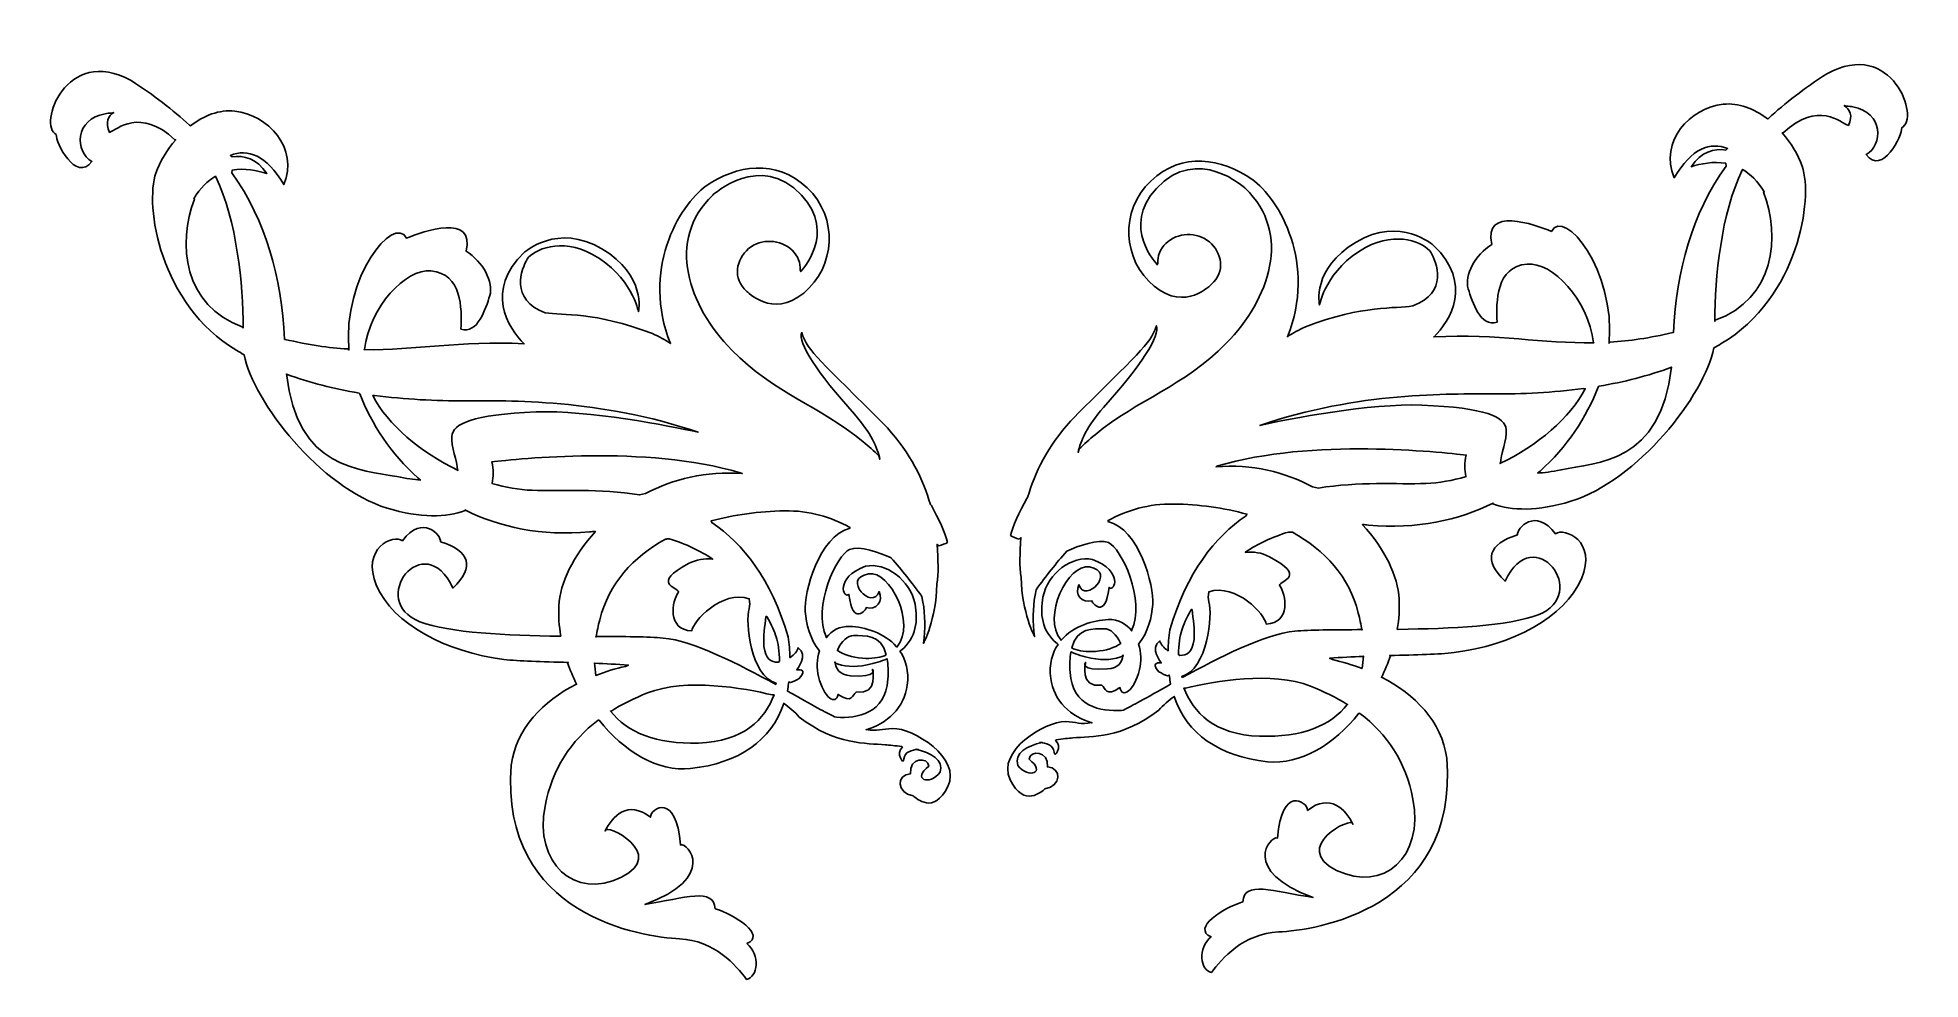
# Model space of a CAD drawing. Header units: centimetres. Extents: x -10.9 to 10.9, y -5.3 to 5.6.
import ezdxf

# ---------------------------------------------------------------- set-up
doc = ezdxf.new("R2010")
doc.units = ezdxf.units.CM
doc.header["$MEASUREMENT"] = 0
doc.layers.add('Camada 1', color=7, linetype='Continuous')

msp = doc.modelspace()

# ---------------------------------------------------------------- linework, layer by layer
at = {"layer": 'Camada 1'}
for points, knots in [([(-1.01796, -0.41757), (-1.15655, -0.35664), (-1.38528, -0.27226), (-1.50257, -0.31867), (-1.50257, -0.31867), (-1.64545, -0.37511), (-1.94069, -0.99037), (-1.76964, -1.34155), (-1.76964, -1.34155), (-1.76964, -1.34155), (-1.77348, -1.34356), (-1.77348, -1.34356), (-1.77348, -1.34356), (-1.7095, -1.26143), (-1.61743, -1.2078), (-1.50017, -1.21256), (-1.50017, -1.21256), (-1.32581, -1.2197), (-1.09745, -1.28831), (-0.95653, -1.44934), (-0.95653, -1.44934), (-0.95653, -1.44934), (-0.95208, -1.45302), (-0.95208, -1.45302), (-0.95208, -1.45302), (-0.72599, -1.17661), (-1.03564, -0.56103), (-1.28172, -0.60212), (-1.28172, -0.60212), (-1.60644, -0.65644), (-1.22952, -1.03387), (-1.16043, -0.80879), (-1.16043, -0.80879), (-1.10198, -0.91923), (-1.19723, -1.02858), (-1.30979, -0.99389), (-1.30979, -0.99389), (-1.29997, -1.01233), (-1.47211, -1.22133), (-1.50905, -0.8403), (-1.50905, -0.8403), (-1.57287, -0.89766), (-1.68114, -0.64885), (-1.31641, -0.51449), (-1.31641, -0.51449), (-1.08485, -0.46234), (-0.79576, -0.67459), (-0.74269, -0.95261), (-0.74269, -0.95261), (-0.70697, -1.13938), (-0.72544, -1.34411), (-0.90541, -1.49207), (-0.90541, -1.49207), (-0.90541, -1.49207), (-0.91713, -1.5003), (-0.91713, -1.5003), (-0.91713, -1.5003), (-0.84908, -1.6005), (-0.81259, -1.73041), (-0.83217, -1.89538), (-0.83217, -1.89538), (-0.86281, -2.15274), (-1.07313, -2.34626), (-1.30993, -2.41193), (-1.30993, -2.41193), (-1.30993, -2.41193), (-1.30945, -2.40905), (-1.30945, -2.40905), (-1.30945, -2.40905), (-1.18269, -2.43495), (-1.12847, -2.40069), (-1.00203, -2.39773), (-1.00203, -2.39773), (-0.76922, -2.39215), (-0.1977, -2.7373), (-0.36221, -3.07176), (-0.36221, -3.07176), (-0.5266, -3.40633), (-0.72689, -3.20612), (-0.76472, -3.179), (-0.76472, -3.179), (-0.95628, -3.15093), (-0.96609, -2.93241), (-0.79406, -2.92368), (-0.79406, -2.92368), (-0.8125, -2.73326), (-0.59388, -2.72339), (-0.58186, -2.83491), (-0.58186, -2.83491), (-0.78323, -2.98871), (-0.57638, -3.06766), (-0.44989, -2.90637), (-0.44989, -2.90637), (-0.40473, -2.7595), (-0.55676, -2.68142), (-0.73344, -2.63816), (-0.73344, -2.63816), (-0.73344, -2.63816), (-0.70243, -2.64081), (-0.70243, -2.64081), (-0.70243, -2.64081), (-0.77974, -2.64563), (-0.86817, -2.66912), (-0.87142, -2.75141), (-0.87142, -2.75141), (-0.87504, -2.8393), (-0.97244, -2.67669), (-0.88894, -2.61515), (-0.88894, -2.61515), (-0.88894, -2.61515), (-0.89431, -2.60782), (-0.89431, -2.60782), (-0.89431, -2.60782), (-0.96903, -2.59702), (-1.0389, -2.59073), (-1.09068, -2.58623), (-1.09068, -2.58623), (-1.30071, -2.56774), (-1.66321, -2.59501), (-2.08546, -2.26489), (-2.08546, -2.26489), (-2.13801, -2.20613), (-2.19952, -2.153), (-2.2685, -2.1049), (-2.2685, -2.1049), (-2.2685, -2.1049), (-2.26482, -2.1062), (-2.26482, -2.1062), (-2.26482, -2.1062), (-2.41219, -2.53993), (-2.78306, -2.7997), (-3.34731, -2.8627), (-3.34731, -2.8627), (-3.73212, -2.90395), (-4.12018, -2.66323), (-4.40937, -2.30123), (-4.40937, -2.30123), (-4.40937, -2.30123), (-4.42223, -2.30155), (-4.42223, -2.30155), (-4.42223, -2.30155), (-4.73412, -2.54034), (-4.9529, -2.8626), (-5.03678, -3.29818), (-5.03678, -3.29818), (-5.16542, -3.96718), (-4.69438, -4.38911), (-4.15125, -4.1249), (-4.15125, -4.1249), (-3.60782, -3.86063), (-4.33858, -3.48199), (-4.34061, -3.58917), (-4.34061, -3.58917), (-4.25637, -3.41486), (-4.07447, -3.22434), (-3.81359, -3.42783), (-3.81359, -3.42783), (-3.81139, -3.32075), (-3.50837, -3.13663), (-3.46619, -3.7502), (-3.46619, -3.7502), (-3.3784, -3.71562), (-3.02873, -4.1312), (-3.87831, -4.43986), (-3.87831, -4.43986), (-3.40971, -4.36824), (-3.07742, -4.23936), (-3.06212, -4.49045), (-3.06212, -4.49045), (-2.83709, -4.55959), (-2.46363, -4.79766), (-2.69424, -4.89616), (-2.69424, -4.89616), (-2.53287, -5.02282), (-2.56848, -5.28912), (-2.69847, -5.31076), (-2.69847, -5.31076), (-2.81864, -5.15061), (-3.06746, -4.85848), (-3.47769, -4.84015), (-3.47769, -4.84015), (-3.88801, -4.82187), (-5.57002, -4.58192), (-5.42968, -2.82313), (-5.42968, -2.82313), (-5.37102, -2.39302), (-5.05839, -2.08169), (-4.67273, -1.88262), (-4.67273, -1.88262), (-4.67273, -1.88262), (-4.67194, -1.88431), (-4.67194, -1.88431), (-4.67194, -1.88431), (-4.71152, -1.80292), (-4.74624, -1.71916), (-4.77531, -1.63409), (-4.77531, -1.63409), (-4.77531, -1.63409), (-4.76663, -1.6311), (-4.76663, -1.6311), (-4.76663, -1.6311), (-5.07767, -1.62221), (-5.343, -1.61684), (-5.51429, -1.59575), (-5.51429, -1.59575), (-6.18215, -1.51378), (-6.80464, -1.18374), (-6.99196, -0.74112), (-6.99196, -0.74112), (-7.17934, -0.2985), (-6.79193, -0.14033), (-6.69232, -0.21722), (-6.69232, -0.21722), (-6.45748, 0.09568), (-6.24205, -0.15536), (-6.24951, -0.23003), (-6.24951, -0.23003), (-5.9119, -0.33385), (-5.84695, -0.52324), (-6.10666, -0.76684), (-6.10666, -0.76684), (-6.44011, -0.04834), (-7.1089, -0.92072), (-6.48867, -1.15763), (-6.48867, -1.15763), (-6.14691, -1.28818), (-5.47947, -1.31773), (-4.86394, -1.32609), (-4.86394, -1.32609), (-4.86394, -1.32609), (-4.85465, -1.32458), (-4.85465, -1.32458), (-4.85465, -1.32458), (-4.87457, -1.20713), (-4.88259, -1.08982), (-4.87693, -0.97541), (-4.87693, -0.97541), (-4.86383, -0.70763), (-4.70945, -0.38965), (-4.45156, -0.11189), (-4.45156, -0.11189), (-4.45172, -0.11107), (-4.45204, -0.11028), (-4.45235, -0.10951), (-4.45235, -0.10951), (-4.47479, -0.11107), (-4.49722, -0.11282), (-4.52011, -0.11488), (-4.52011, -0.11488), (-5.08063, -0.16618), (-5.56543, -0.06149), (-5.96733, 0.13989), (-5.96733, 0.13989), (-5.96733, 0.13989), (-5.96439, 0.13224), (-5.96439, 0.13224), (-5.96439, 0.13224), (-6.17746, 0.04884), (-6.48686, 0.0431), (-6.86871, 0.1605), (-6.86871, 0.1605), (-7.64415, 0.39878), (-8.4215, 1.39134), (-8.5308, 1.94157), (-8.5308, 1.94157), (-8.5308, 1.94157), (-8.53011, 1.9417), (-8.53011, 1.9417), (-8.53011, 1.9417), (-8.55903, 1.95781), (-8.58771, 1.9744), (-8.61615, 1.99144), (-8.61615, 1.99144), (-9.51359, 2.52905), (-9.68475, 3.67525), (-9.55381, 4.05085), (-9.55381, 4.05085), (-9.50693, 4.18558), (-9.42591, 4.32168), (-9.32338, 4.43891), (-9.32338, 4.43891), (-9.32338, 4.43891), (-9.33309, 4.43775), (-9.33309, 4.43775), (-9.33309, 4.43775), (-9.74079, 4.817), (-10.00518, 4.55509), (-10.09123, 4.52403), (-10.09123, 4.52403), (-10.14708, 4.64151), (-10.10822, 4.71286), (-10.04247, 4.75615), (-10.04247, 4.75615), (-10.04247, 4.75615), (-10.07173, 4.74797), (-10.07173, 4.74797), (-10.07173, 4.74797), (-10.09647, 4.74654), (-10.1202, 4.74392), (-10.14277, 4.74016), (-10.14277, 4.74016), (-10.50014, 4.68047), (-10.49575, 4.2941), (-10.29752, 4.18702), (-10.29752, 4.18702), (-10.48274, 3.93605), (-10.7219, 4.40997), (-10.71004, 4.49882), (-10.71004, 4.49882), (-10.92655, 4.59621), (-10.60429, 5.54434), (-9.83999, 5.12458), (-9.83999, 5.12458), (-9.57998, 4.95644), (-9.35551, 4.78403), (-9.16223, 4.60594), (-9.16223, 4.60594), (-9.16223, 4.60594), (-9.15099, 4.60144), (-9.15099, 4.60144), (-9.15099, 4.60144), (-8.99626, 4.71971), (-8.81701, 4.7903), (-8.63955, 4.77101), (-8.63955, 4.77101), (-8.25204, 4.72884), (-7.89382, 4.34146), (-8.06998, 3.91823), (-8.06998, 3.91823), (-8.26728, 4.26108), (-8.49212, 4.33762), (-8.68926, 4.25629), (-8.68926, 4.25629), (-8.68926, 4.25629), (-8.66764, 4.23944), (-8.66764, 4.23944), (-8.66764, 4.23944), (-8.53326, 4.25775), (-8.38197, 4.22359), (-8.26711, 4.04553), (-8.26711, 4.04553), (-8.37924, 4.08001), (-8.52185, 4.1108), (-8.66817, 4.08551), (-8.66817, 4.08551), (-8.66817, 4.08551), (-8.6715, 4.05318), (-8.6715, 4.05318), (-8.6715, 4.05318), (-8.26862, 3.48485), (-8.10323, 2.85327), (-8.05989, 2.12011), (-8.05989, 2.12011), (-8.05989, 2.12011), (-8.05341, 2.12035), (-8.05341, 2.12035), (-8.05341, 2.12035), (-7.7838, 2.05558), (-7.54671, 2.02243), (-7.3266, 2.00864), (-7.3266, 2.00864), (-7.3266, 2.00864), (-7.31379, 1.99544), (-7.31379, 1.99544), (-7.31379, 1.99544), (-7.38883, 2.84301), (-6.79293, 3.57537), (-6.64455, 3.2951), (-6.64455, 3.2951), (-6.45087, 3.37421), (-5.84593, 3.58863), (-5.95176, 3.14378), (-5.95176, 3.14378), (-5.75801, 3.0226), (-5.6314, 2.78339), (-5.679, 2.62866), (-5.679, 2.62866), (-5.72647, 2.47383), (-5.81738, 2.17829), (-6.01436, 2.23885), (-6.01436, 2.23885), (-6.0014, 2.48139), (-6.00155, 2.88181), (-6.36091, 2.9152), (-6.36091, 2.9152), (-6.65539, 2.94269), (-7.07341, 2.50126), (-7.13228, 2.00204), (-7.13228, 2.00204), (-7.13228, 2.00204), (-7.13662, 2.00114), (-7.13662, 2.00114), (-7.13662, 2.00114), (-6.53546, 1.99119), (-6.03503, 2.1083), (-5.27932, 2.06964), (-5.27932, 2.06964), (-5.27932, 2.06964), (-5.27948, 2.06678), (-5.27948, 2.06678), (-5.27948, 2.06678), (-5.46755, 2.25466), (-5.7407, 2.68916), (-5.2767, 3.13091), (-5.2767, 3.13091), (-5.2767, 3.13091), (-4.89337, 3.47754), (-4.37706, 3.17049), (-4.37706, 3.17049), (-3.85895, 2.86344), (-3.95201, 2.44021), (-3.95201, 2.44021), (-3.95201, 2.44021), (-3.95201, 2.44021), (-4.02787, 2.85521), (-4.4879, 3.10746), (-4.4879, 3.10746), (-4.84943, 3.30577), (-5.17505, 3.16099), (-5.24289, 3.05221), (-5.24289, 3.05221), (-5.31081, 2.94497), (-5.45083, 2.57858), (-5.03559, 2.43028), (-5.03559, 2.43028), (-4.82355, 2.39091), (-4.472, 2.44848), (-3.79041, 2.18663), (-3.79041, 2.18663), (-3.71178, 2.15136), (-3.64214, 2.11308), (-3.58044, 2.07291), (-3.58044, 2.07291), (-3.58044, 2.07291), (-3.58224, 2.07222), (-3.58224, 2.07222), (-3.58224, 2.07222), (-3.91845, 2.90947), (-3.49151, 3.67406), (-3.16608, 3.90113), (-3.16608, 3.90113), (-2.81969, 4.14275), (-2.3568, 4.22302), (-1.99316, 3.87949), (-1.99316, 3.87949), (-1.62904, 3.53471), (-1.66823, 2.95945), (-2.0342, 2.65809), (-2.0342, 2.65809), (-2.39856, 2.35633), (-2.69685, 2.68016), (-2.69685, 2.68016), (-2.69685, 2.68016), (-2.86597, 2.82221), (-2.81774, 3.05383), (-2.67362, 3.17356), (-2.67362, 3.17356), (-2.52836, 3.29387), (-2.30265, 3.28503), (-2.16824, 3.15475), (-2.16824, 3.15475), (-2.10231, 3.08897), (-2.07021, 3.00587), (-2.07389, 2.92422), (-2.07389, 2.92422), (-2.07389, 2.92422), (-2.07389, 2.92422), (-2.07389, 2.92422), (-2.07389, 2.92422), (-2.07389, 2.92422), (-2.06913, 2.90819), (-2.06913, 2.90819), (-2.06913, 2.90819), (-2.06913, 2.90819), (-1.64315, 3.34428), (-2.06111, 3.79425), (-2.06111, 3.79425), (-2.5371, 4.30799), (-3.09087, 3.79494), (-3.09087, 3.79494), (-3.09087, 3.79494), (-3.63641, 3.27032), (-3.37255, 2.5066), (-2.86981, 1.99577), (-2.86981, 1.99577), (-2.36705, 1.48478), (-1.85693, 1.3545), (-1.34745, 0.93352), (-1.34745, 0.93352), (-1.28115, 0.87875), (-1.21971, 0.82374), (-1.16272, 0.76861), (-1.16272, 0.76861), (-1.16272, 0.76861), (-1.15113, 0.72741), (-1.15113, 0.72741), (-1.15113, 0.72741), (-1.17629, 0.86068), (-1.25609, 1.0366), (-1.44635, 1.25049), (-1.44635, 1.25049), (-1.8736, 1.73092), (-2.11183, 2.09157), (-2.05836, 2.19844), (-2.05836, 2.19844), (-1.98483, 1.97053), (-1.84616, 1.88679), (-1.06395, 1.09187), (-1.06395, 1.09187), (-0.79786, 0.79882), (-0.64625, 0.49127), (-0.56481, 0.20308), (-0.56481, 0.20308), (-0.56481, 0.20308), (-0.55327, 0.19228), (-0.55327, 0.19228), (-0.55327, 0.19228), (-0.47363, 0.04398), (-0.38275, -0.14041), (-0.36661, -0.23711), (-0.36661, -0.23711), (-0.38997, -0.25246), (-0.42918, -0.26719), (-0.46562, -0.27886), (-0.46562, -0.27886), (-0.46562, -0.27886), (-0.48599, -0.2601), (-0.48599, -0.2601), (-0.48599, -0.2601), (-0.47379, -0.45052), (-0.4689, -0.58855), (-0.48848, -0.72235), (-0.48848, -0.72235), (-0.49732, -1.13322), (-0.64453, -1.41021), (-0.64453, -1.41021), (-0.64453, -1.41021), (-0.62056, -1.24029), (-0.62421, -1.08057), (-0.65022, -0.93039), (-0.65022, -0.93039), (-0.65022, -0.93039), (-0.6635, -0.86588), (-0.6635, -0.86588), (-0.6635, -0.86588), (-0.77677, -0.70594), (-0.89578, -0.55727), (-1.01955, -0.41903), (-1.01955, -0.41903), (-1.01955, -0.41903), (-1.01796, -0.41757), (-1.01796, -0.41757)], [0, 0, 0, 0, 0.00719424, 0.00719424, 0.00719424, 0.00719424, 0.01438849, 0.01438849, 0.01438849, 0.01438849, 0.02158273, 0.02158273, 0.02158273, 0.02158273, 0.02877698, 0.02877698, 0.02877698, 0.02877698, 0.03597122, 0.03597122, 0.03597122, 0.03597122, 0.04316547, 0.04316547, 0.04316547, 0.04316547, 0.05035971, 0.05035971, 0.05035971, 0.05035971, 0.05755396, 0.05755396, 0.05755396, 0.05755396, 0.0647482, 0.0647482, 0.0647482, 0.0647482, 0.07194245, 0.07194245, 0.07194245, 0.07194245, 0.07913669, 0.07913669, 0.07913669, 0.07913669, 0.08633094, 0.08633094, 0.08633094, 0.08633094, 0.09352518, 0.09352518, 0.09352518, 0.09352518, 0.10071942, 0.10071942, 0.10071942, 0.10071942, 0.10791367, 0.10791367, 0.10791367, 0.10791367, 0.11510791, 0.11510791, 0.11510791, 0.11510791, 0.12230216, 0.12230216, 0.12230216, 0.12230216, 0.1294964, 0.1294964, 0.1294964, 0.1294964, 0.13669065, 0.13669065, 0.13669065, 0.13669065, 0.14388489, 0.14388489, 0.14388489, 0.14388489, 0.15107914, 0.15107914, 0.15107914, 0.15107914, 0.15827338, 0.15827338, 0.15827338, 0.15827338, 0.16546763, 0.16546763, 0.16546763, 0.16546763, 0.17266187, 0.17266187, 0.17266187, 0.17266187, 0.17985612, 0.17985612, 0.17985612, 0.17985612, 0.18705036, 0.18705036, 0.18705036, 0.18705036, 0.1942446, 0.1942446, 0.1942446, 0.1942446, 0.20143885, 0.20143885, 0.20143885, 0.20143885, 0.20863309, 0.20863309, 0.20863309, 0.20863309, 0.21582734, 0.21582734, 0.21582734, 0.21582734, 0.22302158, 0.22302158, 0.22302158, 0.22302158, 0.23021583, 0.23021583, 0.23021583, 0.23021583, 0.23741007, 0.23741007, 0.23741007, 0.23741007, 0.24460432, 0.24460432, 0.24460432, 0.24460432, 0.25179856, 0.25179856, 0.25179856, 0.25179856, 0.25899281, 0.25899281, 0.25899281, 0.25899281, 0.26618705, 0.26618705, 0.26618705, 0.26618705, 0.27338129, 0.27338129, 0.27338129, 0.27338129, 0.28057554, 0.28057554, 0.28057554, 0.28057554, 0.28776978, 0.28776978, 0.28776978, 0.28776978, 0.29496403, 0.29496403, 0.29496403, 0.29496403, 0.30215827, 0.30215827, 0.30215827, 0.30215827, 0.30935252, 0.30935252, 0.30935252, 0.30935252, 0.31654676, 0.31654676, 0.31654676, 0.31654676, 0.32374101, 0.32374101, 0.32374101, 0.32374101, 0.33093525, 0.33093525, 0.33093525, 0.33093525, 0.3381295, 0.3381295, 0.3381295, 0.3381295, 0.34532374, 0.34532374, 0.34532374, 0.34532374, 0.35251799, 0.35251799, 0.35251799, 0.35251799, 0.35971223, 0.35971223, 0.35971223, 0.35971223, 0.36690647, 0.36690647, 0.36690647, 0.36690647, 0.37410072, 0.37410072, 0.37410072, 0.37410072, 0.38129496, 0.38129496, 0.38129496, 0.38129496, 0.38848921, 0.38848921, 0.38848921, 0.38848921, 0.39568345, 0.39568345, 0.39568345, 0.39568345, 0.4028777, 0.4028777, 0.4028777, 0.4028777, 0.41007194, 0.41007194, 0.41007194, 0.41007194, 0.41726619, 0.41726619, 0.41726619, 0.41726619, 0.42446043, 0.42446043, 0.42446043, 0.42446043, 0.43165468, 0.43165468, 0.43165468, 0.43165468, 0.43884892, 0.43884892, 0.43884892, 0.43884892, 0.44604317, 0.44604317, 0.44604317, 0.44604317, 0.45323741, 0.45323741, 0.45323741, 0.45323741, 0.46043165, 0.46043165, 0.46043165, 0.46043165, 0.4676259, 0.4676259, 0.4676259, 0.4676259, 0.47482014, 0.47482014, 0.47482014, 0.47482014, 0.48201439, 0.48201439, 0.48201439, 0.48201439, 0.48920863, 0.48920863, 0.48920863, 0.48920863, 0.49640288, 0.49640288, 0.49640288, 0.49640288, 0.50359712, 0.50359712, 0.50359712, 0.50359712, 0.51079137, 0.51079137, 0.51079137, 0.51079137, 0.51798561, 0.51798561, 0.51798561, 0.51798561, 0.52517986, 0.52517986, 0.52517986, 0.52517986, 0.5323741, 0.5323741, 0.5323741, 0.5323741, 0.53956835, 0.53956835, 0.53956835, 0.53956835, 0.54676259, 0.54676259, 0.54676259, 0.54676259, 0.55395683, 0.55395683, 0.55395683, 0.55395683, 0.56115108, 0.56115108, 0.56115108, 0.56115108, 0.56834532, 0.56834532, 0.56834532, 0.56834532, 0.57553957, 0.57553957, 0.57553957, 0.57553957, 0.58273381, 0.58273381, 0.58273381, 0.58273381, 0.58992806, 0.58992806, 0.58992806, 0.58992806, 0.5971223, 0.5971223, 0.5971223, 0.5971223, 0.60431655, 0.60431655, 0.60431655, 0.60431655, 0.61151079, 0.61151079, 0.61151079, 0.61151079, 0.61870504, 0.61870504, 0.61870504, 0.61870504, 0.62589928, 0.62589928, 0.62589928, 0.62589928, 0.63309353, 0.63309353, 0.63309353, 0.63309353, 0.64028777, 0.64028777, 0.64028777, 0.64028777, 0.64748201, 0.64748201, 0.64748201, 0.64748201, 0.65467626, 0.65467626, 0.65467626, 0.65467626, 0.6618705, 0.6618705, 0.6618705, 0.6618705, 0.66906475, 0.66906475, 0.66906475, 0.66906475, 0.67625899, 0.67625899, 0.67625899, 0.67625899, 0.68345324, 0.68345324, 0.68345324, 0.68345324, 0.69064748, 0.69064748, 0.69064748, 0.69064748, 0.69784173, 0.69784173, 0.69784173, 0.69784173, 0.70503597, 0.70503597, 0.70503597, 0.70503597, 0.71223022, 0.71223022, 0.71223022, 0.71223022, 0.71942446, 0.71942446, 0.71942446, 0.71942446, 0.72661871, 0.72661871, 0.72661871, 0.72661871, 0.73381295, 0.73381295, 0.73381295, 0.73381295, 0.74100719, 0.74100719, 0.74100719, 0.74100719, 0.74820144, 0.74820144, 0.74820144, 0.74820144, 0.75539568, 0.75539568, 0.75539568, 0.75539568, 0.76258993, 0.76258993, 0.76258993, 0.76258993, 0.76978417, 0.76978417, 0.76978417, 0.76978417, 0.77697842, 0.77697842, 0.77697842, 0.77697842, 0.78417266, 0.78417266, 0.78417266, 0.78417266, 0.79136691, 0.79136691, 0.79136691, 0.79136691, 0.79856115, 0.79856115, 0.79856115, 0.79856115, 0.8057554, 0.8057554, 0.8057554, 0.8057554, 0.81294964, 0.81294964, 0.81294964, 0.81294964, 0.82014388, 0.82014388, 0.82014388, 0.82014388, 0.82733813, 0.82733813, 0.82733813, 0.82733813, 0.83453237, 0.83453237, 0.83453237, 0.83453237, 0.84172662, 0.84172662, 0.84172662, 0.84172662, 0.84892086, 0.84892086, 0.84892086, 0.84892086, 0.85611511, 0.85611511, 0.85611511, 0.85611511, 0.86330935, 0.86330935, 0.86330935, 0.86330935, 0.8705036, 0.8705036, 0.8705036, 0.8705036, 0.87769784, 0.87769784, 0.87769784, 0.87769784, 0.88489209, 0.88489209, 0.88489209, 0.88489209, 0.89208633, 0.89208633, 0.89208633, 0.89208633, 0.89928058, 0.89928058, 0.89928058, 0.89928058, 0.90647482, 0.90647482, 0.90647482, 0.90647482, 0.91366906, 0.91366906, 0.91366906, 0.91366906, 0.92086331, 0.92086331, 0.92086331, 0.92086331, 0.92805755, 0.92805755, 0.92805755, 0.92805755, 0.9352518, 0.9352518, 0.9352518, 0.9352518, 0.94244604, 0.94244604, 0.94244604, 0.94244604, 0.94964029, 0.94964029, 0.94964029, 0.94964029, 0.95683453, 0.95683453, 0.95683453, 0.95683453, 0.96402878, 0.96402878, 0.96402878, 0.96402878, 0.97122302, 0.97122302, 0.97122302, 0.97122302, 0.97841727, 0.97841727, 0.97841727, 0.97841727, 0.98561151, 0.98561151, 0.98561151, 0.98561151, 1, 1, 1, 1]), ([(1.01957, -0.3397), (0.8958, -0.47794), (0.77679, -0.62661), (0.66352, -0.78655), (0.66352, -0.78655), (0.66352, -0.78655), (0.65024, -0.85106), (0.65024, -0.85106), (0.65024, -0.85106), (0.62426, -1.00124), (0.62058, -1.16097), (0.64455, -1.33088), (0.64455, -1.33088), (0.64455, -1.33088), (0.49734, -1.05389), (0.4885, -0.64302), (0.4885, -0.64302), (0.46892, -0.50922), (0.47382, -0.37121), (0.48601, -0.18077), (0.48601, -0.18077), (0.48601, -0.18077), (0.46564, -0.19953), (0.46564, -0.19953), (0.46564, -0.19953), (0.42921, -0.18786), (0.39, -0.17312), (0.36663, -0.15778), (0.36663, -0.15778), (0.38274, -0.0611), (0.47365, 0.12329), (0.55329, 0.27161), (0.55329, 0.27161), (0.55329, 0.27161), (0.56483, 0.28241), (0.56483, 0.28241), (0.56483, 0.28241), (0.64627, 0.57062), (0.7979, 0.87817), (1.06397, 1.1712), (1.06397, 1.1712), (1.84618, 1.96611), (1.98485, 2.04985), (2.05838, 2.27777), (2.05838, 2.27777), (2.11185, 2.17088), (1.87365, 1.81025), (1.44637, 1.32982), (1.44637, 1.32982), (1.25611, 1.11593), (1.17631, 0.94004), (1.15115, 0.80674), (1.15115, 0.80674), (1.15115, 0.80674), (1.16274, 0.84794), (1.16274, 0.84794), (1.16274, 0.84794), (1.21973, 0.90308), (1.28119, 0.95809), (1.34747, 1.01285), (1.34747, 1.01285), (1.85695, 1.43383), (2.36704, 1.56411), (2.8698, 2.0751), (2.8698, 2.0751), (3.37253, 2.58593), (3.63643, 3.34968), (3.09086, 3.87427), (3.09086, 3.87427), (3.09086, 3.87427), (2.53706, 4.38732), (2.0611, 3.87358), (2.0611, 3.87358), (1.64314, 3.4236), (2.06912, 2.98752), (2.06912, 2.98752), (2.06912, 2.98752), (2.06912, 2.98752), (2.07388, 3.00355), (2.07388, 3.00355), (2.07388, 3.00355), (2.07388, 3.00355), (2.07388, 3.00355), (2.07388, 3.00355), (2.07388, 3.00355), (2.0702, 3.0852), (2.1023, 3.16833), (2.16823, 3.23408), (2.16823, 3.23408), (2.30264, 3.36436), (2.52833, 3.37322), (2.67361, 3.25289), (2.67361, 3.25289), (2.81773, 3.13317), (2.86599, 2.90155), (2.69684, 2.75949), (2.69684, 2.75949), (2.69684, 2.75949), (2.39858, 2.43564), (2.03419, 2.73742), (2.03419, 2.73742), (1.66822, 3.03878), (1.62903, 3.61404), (1.99315, 3.95882), (1.99315, 3.95882), (2.35679, 4.30233), (2.81966, 4.22208), (3.16607, 3.98046), (3.16607, 3.98046), (3.49151, 3.75339), (3.91844, 2.98883), (3.58223, 2.15155), (3.58223, 2.15155), (3.58223, 2.15155), (3.58043, 2.15224), (3.58043, 2.15224), (3.58043, 2.15224), (3.6421, 2.19243), (3.71177, 2.23072), (3.7904, 2.26596), (3.7904, 2.26596), (4.47199, 2.52784), (4.82355, 2.47024), (5.03558, 2.50961), (5.03558, 2.50961), (5.45084, 2.65791), (5.31083, 3.0243), (5.24291, 3.13154), (5.24291, 3.13154), (5.17507, 3.24034), (4.84945, 3.38509), (4.48792, 3.18679), (4.48792, 3.18679), (4.02786, 2.93454), (3.95201, 2.51954), (3.95201, 2.51954), (3.95201, 2.51954), (3.95201, 2.51954), (3.85898, 2.94277), (4.37706, 3.24982), (4.37706, 3.24982), (4.89337, 3.55687), (5.2767, 3.21024), (5.2767, 3.21024), (5.2767, 3.21024), (5.74073, 2.76849), (5.46757, 2.33397), (5.27948, 2.14611), (5.27948, 2.14611), (5.27948, 2.14611), (5.27932, 2.14897), (5.27932, 2.14897), (5.27932, 2.14897), (6.03505, 2.18763), (6.53548, 2.07052), (7.13662, 2.08047), (7.13662, 2.08047), (7.13662, 2.08047), (7.13228, 2.08137), (7.13228, 2.08137), (7.13228, 2.08137), (7.07338, 2.58061), (6.65539, 3.02202), (6.36091, 2.99453), (6.36091, 2.99453), (6.00155, 2.96117), (6.00139, 2.56072), (6.01436, 2.31818), (6.01436, 2.31818), (5.81738, 2.25762), (5.72647, 2.55316), (5.679, 2.70799), (5.679, 2.70799), (5.63137, 2.86272), (5.75798, 3.10193), (5.95176, 3.22311), (5.95176, 3.22311), (5.84593, 3.66795), (6.45087, 3.45354), (6.64455, 3.37443), (6.64455, 3.37443), (6.79293, 3.6547), (7.38882, 2.92234), (7.31379, 2.07477), (7.31379, 2.07477), (7.31379, 2.07477), (7.3266, 2.08797), (7.3266, 2.08797), (7.3266, 2.08797), (7.54668, 2.10175), (7.7838, 2.13491), (8.05341, 2.19968), (8.05341, 2.19968), (8.05341, 2.19968), (8.05989, 2.19944), (8.05989, 2.19944), (8.05989, 2.19944), (8.10326, 2.9326), (8.26865, 3.56419), (8.6715, 4.13251), (8.6715, 4.13251), (8.6715, 4.13251), (8.66817, 4.16484), (8.66817, 4.16484), (8.66817, 4.16484), (8.52186, 4.19013), (8.37922, 4.15934), (8.26711, 4.12486), (8.26711, 4.12486), (8.38197, 4.3029), (8.53325, 4.33708), (8.66764, 4.31877), (8.66764, 4.31877), (8.66764, 4.31877), (8.68926, 4.33562), (8.68926, 4.33562), (8.68926, 4.33562), (8.49212, 4.41693), (8.26728, 4.34041), (8.06998, 3.99756), (8.06998, 3.99756), (7.89382, 4.42079), (8.25207, 4.80816), (8.63955, 4.85034), (8.63955, 4.85034), (8.81701, 4.86963), (8.99623, 4.79904), (9.15099, 4.68077), (9.15099, 4.68077), (9.15099, 4.68077), (9.16223, 4.68527), (9.16223, 4.68527), (9.16223, 4.68527), (9.35553, 4.86333), (9.57998, 5.03574), (9.83999, 5.20391), (9.83999, 5.20391), (10.60432, 5.62367), (10.92655, 4.67554), (10.71007, 4.57814), (10.71007, 4.57814), (10.7219, 4.48929), (10.48274, 4.01534), (10.29761, 4.26654), (10.29761, 4.26654), (10.49584, 4.37359), (10.50023, 4.75996), (10.14286, 4.81968), (10.14286, 4.81968), (10.12029, 4.82346), (10.09656, 4.82606), (10.07182, 4.82749), (10.07182, 4.82749), (10.07182, 4.82749), (10.04256, 4.83567), (10.04256, 4.83567), (10.04256, 4.83567), (10.10828, 4.79236), (10.14718, 4.72103), (10.09132, 4.60355), (10.09132, 4.60355), (10.00528, 4.63461), (9.74088, 4.89652), (9.33318, 4.51727), (9.33318, 4.51727), (9.33318, 4.51727), (9.3235, 4.51843), (9.3235, 4.51843), (9.3235, 4.51843), (9.42603, 4.40119), (9.50704, 4.26506), (9.55393, 4.13037), (9.55393, 4.13037), (9.68485, 3.75474), (9.51369, 2.60857), (8.61627, 2.07096), (8.61627, 2.07096), (8.58783, 2.05392), (8.55915, 2.03733), (8.53023, 2.02122), (8.53023, 2.02122), (8.53023, 2.02122), (8.53092, 2.02109), (8.53092, 2.02109), (8.53092, 2.02109), (8.42162, 1.47084), (7.64427, 0.47828), (6.86883, 0.24002), (6.86883, 0.24002), (6.48698, 0.1226), (6.17761, 0.12834), (5.96451, 0.21176), (5.96451, 0.21176), (5.96451, 0.21176), (5.96745, 0.21941), (5.96745, 0.21941), (5.96745, 0.21941), (5.56555, 0.01804), (5.08073, -0.08666), (4.52023, -0.03536), (4.52023, -0.03536), (4.49734, -0.0333), (4.47491, -0.03152), (4.45247, -0.02999), (4.45247, -0.02999), (4.45215, -0.03076), (4.45183, -0.03155), (4.45168, -0.03237), (4.45168, -0.03237), (4.7096, -0.31013), (4.86395, -0.62811), (4.87705, -0.89589), (4.87705, -0.89589), (4.88271, -1.0103), (4.8747, -1.12761), (4.85477, -1.24506), (4.85477, -1.24506), (4.85477, -1.24506), (4.86406, -1.24657), (4.86406, -1.24657), (4.86406, -1.24657), (5.47961, -1.23821), (6.14702, -1.20863), (6.48879, -1.07811), (6.48879, -1.07811), (7.10903, -0.84123), (6.44024, 0.03118), (6.10678, -0.68732), (6.10678, -0.68732), (5.84709, -0.44372), (5.91202, -0.25433), (6.24963, -0.15051), (6.24963, -0.15051), (6.24217, -0.07584), (6.45757, 0.17522), (6.69241, -0.1377), (6.69241, -0.1377), (6.79205, -0.06081), (7.17943, -0.21898), (6.99205, -0.6616), (6.99205, -0.6616), (6.80472, -1.10422), (6.18224, -1.43426), (5.51438, -1.51623), (5.51438, -1.51623), (5.34306, -1.53732), (5.07774, -1.54269), (4.76669, -1.55158), (4.76669, -1.55158), (4.76669, -1.55158), (4.77537, -1.55457), (4.77537, -1.55457), (4.77537, -1.55457), (4.74627, -1.63963), (4.71158, -1.7234), (4.672, -1.80479), (4.672, -1.80479), (4.672, -1.80479), (4.67279, -1.8031), (4.67279, -1.8031), (4.67279, -1.8031), (5.05842, -2.00215), (5.37108, -2.31351), (5.42971, -2.74361), (5.42971, -2.74361), (5.57005, -4.50243), (3.88804, -4.74235), (3.47772, -4.76063), (3.47772, -4.76063), (3.06748, -4.77897), (2.81867, -5.07109), (2.6985, -5.23124), (2.6985, -5.23124), (2.56851, -5.2096), (2.5329, -4.94329), (2.69427, -4.81664), (2.69427, -4.81664), (2.46366, -4.71814), (2.83712, -4.48006), (3.06215, -4.41093), (3.06215, -4.41093), (3.07744, -4.15984), (3.40973, -4.28872), (3.87834, -4.36034), (3.87834, -4.36034), (3.02876, -4.05168), (3.37844, -3.6361), (3.46622, -3.67068), (3.46622, -3.67068), (3.50842, -3.05714), (3.81142, -3.24126), (3.81364, -3.34831), (3.81364, -3.34831), (4.07452, -3.14482), (4.25642, -3.33535), (4.34066, -3.50965), (4.34066, -3.50965), (4.33862, -3.40247), (3.6079, -3.78111), (4.15132, -4.04538), (4.15132, -4.04538), (4.69443, -4.30959), (5.16547, -3.88766), (5.03685, -3.21866), (5.03685, -3.21866), (4.95298, -2.78308), (4.73419, -2.46081), (4.42228, -2.22203), (4.42228, -2.22203), (4.42228, -2.22203), (4.40945, -2.22171), (4.40945, -2.22171), (4.40945, -2.22171), (4.12023, -2.58371), (3.73217, -2.8244), (3.34736, -2.78318), (3.34736, -2.78318), (2.78314, -2.72018), (2.41227, -2.46041), (2.2649, -2.02668), (2.2649, -2.02668), (2.2649, -2.02668), (2.26858, -2.02538), (2.26858, -2.02538), (2.26858, -2.02538), (2.1996, -2.07348), (2.13809, -2.12661), (2.08554, -2.18537), (2.08554, -2.18537), (1.66329, -2.51549), (1.30079, -2.48819), (1.09076, -2.50671), (1.09076, -2.50671), (1.03898, -2.51121), (0.9691, -2.51751), (0.89439, -2.5283), (0.89439, -2.5283), (0.89439, -2.5283), (0.88902, -2.53563), (0.88902, -2.53563), (0.88902, -2.53563), (0.97252, -2.59717), (0.87513, -2.75981), (0.8715, -2.67189), (0.8715, -2.67189), (0.86825, -2.58963), (0.77982, -2.56611), (0.70251, -2.56129), (0.70251, -2.56129), (0.70251, -2.56129), (0.73352, -2.55864), (0.73352, -2.55864), (0.73352, -2.55864), (0.55683, -2.6019), (0.4048, -2.67998), (0.44997, -2.82685), (0.44997, -2.82685), (0.57647, -2.98814), (0.78335, -2.90916), (0.58194, -2.75539), (0.58194, -2.75539), (0.59393, -2.64387), (0.81258, -2.65374), (0.79414, -2.84416), (0.79414, -2.84416), (0.96617, -2.85289), (0.95636, -3.07144), (0.7648, -3.09948), (0.7648, -3.09948), (0.72696, -3.1266), (0.52667, -3.32681), (0.36229, -2.99224), (0.36229, -2.99224), (0.19775, -2.65778), (0.7693, -2.31263), (1.00211, -2.31821), (1.00211, -2.31821), (1.12855, -2.32115), (1.18277, -2.35541), (1.30953, -2.32953), (1.30953, -2.32953), (1.30953, -2.32953), (1.31001, -2.33241), (1.31001, -2.33241), (1.31001, -2.33241), (1.07323, -2.26674), (0.86292, -2.0732), (0.83225, -1.81586), (0.83225, -1.81586), (0.81267, -1.65092), (0.84916, -1.52098), (0.91721, -1.42078), (0.91721, -1.42078), (0.91721, -1.42078), (0.90549, -1.41255), (0.90549, -1.41255), (0.90549, -1.41255), (0.72549, -1.26459), (0.70705, -1.05986), (0.74277, -0.87309), (0.74277, -0.87309), (0.79585, -0.59507), (1.08493, -0.38284), (1.31649, -0.43497), (1.31649, -0.43497), (1.68122, -0.56933), (1.57295, -0.81814), (1.50913, -0.76078), (1.50913, -0.76078), (1.47219, -1.14178), (1.30006, -0.93281), (1.30987, -0.91437), (1.30987, -0.91437), (1.19732, -0.94906), (1.10207, -0.8397), (1.16051, -0.72927), (1.16051, -0.72927), (1.22959, -0.95438), (1.60652, -0.57692), (1.2818, -0.5226), (1.2818, -0.5226), (1.03571, -0.48151), (0.72607, -1.09709), (0.95216, -1.3735), (0.95216, -1.3735), (0.95216, -1.3735), (0.95661, -1.36982), (0.95661, -1.36982), (0.95661, -1.36982), (1.09753, -1.20879), (1.32589, -1.14016), (1.50025, -1.13304), (1.50025, -1.13304), (1.61751, -1.12828), (1.70959, -1.18194), (1.77356, -1.26404), (1.77356, -1.26404), (1.77356, -1.26404), (1.76972, -1.26203), (1.76972, -1.26203), (1.76972, -1.26203), (1.94077, -0.91085), (1.64555, -0.29559), (1.50265, -0.23915), (1.50265, -0.23915), (1.38533, -0.19274), (1.15663, -0.27714), (1.01804, -0.33805), (1.01804, -0.33805), (1.01804, -0.33805), (1.01957, -0.3397), (1.01957, -0.3397)], [0, 0, 0, 0, 0.00719424, 0.00719424, 0.00719424, 0.00719424, 0.01438849, 0.01438849, 0.01438849, 0.01438849, 0.02158273, 0.02158273, 0.02158273, 0.02158273, 0.02877698, 0.02877698, 0.02877698, 0.02877698, 0.03597122, 0.03597122, 0.03597122, 0.03597122, 0.04316547, 0.04316547, 0.04316547, 0.04316547, 0.05035971, 0.05035971, 0.05035971, 0.05035971, 0.05755396, 0.05755396, 0.05755396, 0.05755396, 0.0647482, 0.0647482, 0.0647482, 0.0647482, 0.07194245, 0.07194245, 0.07194245, 0.07194245, 0.07913669, 0.07913669, 0.07913669, 0.07913669, 0.08633094, 0.08633094, 0.08633094, 0.08633094, 0.09352518, 0.09352518, 0.09352518, 0.09352518, 0.10071942, 0.10071942, 0.10071942, 0.10071942, 0.10791367, 0.10791367, 0.10791367, 0.10791367, 0.11510791, 0.11510791, 0.11510791, 0.11510791, 0.12230216, 0.12230216, 0.12230216, 0.12230216, 0.1294964, 0.1294964, 0.1294964, 0.1294964, 0.13669065, 0.13669065, 0.13669065, 0.13669065, 0.14388489, 0.14388489, 0.14388489, 0.14388489, 0.15107914, 0.15107914, 0.15107914, 0.15107914, 0.15827338, 0.15827338, 0.15827338, 0.15827338, 0.16546763, 0.16546763, 0.16546763, 0.16546763, 0.17266187, 0.17266187, 0.17266187, 0.17266187, 0.17985612, 0.17985612, 0.17985612, 0.17985612, 0.18705036, 0.18705036, 0.18705036, 0.18705036, 0.1942446, 0.1942446, 0.1942446, 0.1942446, 0.20143885, 0.20143885, 0.20143885, 0.20143885, 0.20863309, 0.20863309, 0.20863309, 0.20863309, 0.21582734, 0.21582734, 0.21582734, 0.21582734, 0.22302158, 0.22302158, 0.22302158, 0.22302158, 0.23021583, 0.23021583, 0.23021583, 0.23021583, 0.23741007, 0.23741007, 0.23741007, 0.23741007, 0.24460432, 0.24460432, 0.24460432, 0.24460432, 0.25179856, 0.25179856, 0.25179856, 0.25179856, 0.25899281, 0.25899281, 0.25899281, 0.25899281, 0.26618705, 0.26618705, 0.26618705, 0.26618705, 0.27338129, 0.27338129, 0.27338129, 0.27338129, 0.28057554, 0.28057554, 0.28057554, 0.28057554, 0.28776978, 0.28776978, 0.28776978, 0.28776978, 0.29496403, 0.29496403, 0.29496403, 0.29496403, 0.30215827, 0.30215827, 0.30215827, 0.30215827, 0.30935252, 0.30935252, 0.30935252, 0.30935252, 0.31654676, 0.31654676, 0.31654676, 0.31654676, 0.32374101, 0.32374101, 0.32374101, 0.32374101, 0.33093525, 0.33093525, 0.33093525, 0.33093525, 0.3381295, 0.3381295, 0.3381295, 0.3381295, 0.34532374, 0.34532374, 0.34532374, 0.34532374, 0.35251799, 0.35251799, 0.35251799, 0.35251799, 0.35971223, 0.35971223, 0.35971223, 0.35971223, 0.36690647, 0.36690647, 0.36690647, 0.36690647, 0.37410072, 0.37410072, 0.37410072, 0.37410072, 0.38129496, 0.38129496, 0.38129496, 0.38129496, 0.38848921, 0.38848921, 0.38848921, 0.38848921, 0.39568345, 0.39568345, 0.39568345, 0.39568345, 0.4028777, 0.4028777, 0.4028777, 0.4028777, 0.41007194, 0.41007194, 0.41007194, 0.41007194, 0.41726619, 0.41726619, 0.41726619, 0.41726619, 0.42446043, 0.42446043, 0.42446043, 0.42446043, 0.43165468, 0.43165468, 0.43165468, 0.43165468, 0.43884892, 0.43884892, 0.43884892, 0.43884892, 0.44604317, 0.44604317, 0.44604317, 0.44604317, 0.45323741, 0.45323741, 0.45323741, 0.45323741, 0.46043165, 0.46043165, 0.46043165, 0.46043165, 0.4676259, 0.4676259, 0.4676259, 0.4676259, 0.47482014, 0.47482014, 0.47482014, 0.47482014, 0.48201439, 0.48201439, 0.48201439, 0.48201439, 0.48920863, 0.48920863, 0.48920863, 0.48920863, 0.49640288, 0.49640288, 0.49640288, 0.49640288, 0.50359712, 0.50359712, 0.50359712, 0.50359712, 0.51079137, 0.51079137, 0.51079137, 0.51079137, 0.51798561, 0.51798561, 0.51798561, 0.51798561, 0.52517986, 0.52517986, 0.52517986, 0.52517986, 0.5323741, 0.5323741, 0.5323741, 0.5323741, 0.53956835, 0.53956835, 0.53956835, 0.53956835, 0.54676259, 0.54676259, 0.54676259, 0.54676259, 0.55395683, 0.55395683, 0.55395683, 0.55395683, 0.56115108, 0.56115108, 0.56115108, 0.56115108, 0.56834532, 0.56834532, 0.56834532, 0.56834532, 0.57553957, 0.57553957, 0.57553957, 0.57553957, 0.58273381, 0.58273381, 0.58273381, 0.58273381, 0.58992806, 0.58992806, 0.58992806, 0.58992806, 0.5971223, 0.5971223, 0.5971223, 0.5971223, 0.60431655, 0.60431655, 0.60431655, 0.60431655, 0.61151079, 0.61151079, 0.61151079, 0.61151079, 0.61870504, 0.61870504, 0.61870504, 0.61870504, 0.62589928, 0.62589928, 0.62589928, 0.62589928, 0.63309353, 0.63309353, 0.63309353, 0.63309353, 0.64028777, 0.64028777, 0.64028777, 0.64028777, 0.64748201, 0.64748201, 0.64748201, 0.64748201, 0.65467626, 0.65467626, 0.65467626, 0.65467626, 0.6618705, 0.6618705, 0.6618705, 0.6618705, 0.66906475, 0.66906475, 0.66906475, 0.66906475, 0.67625899, 0.67625899, 0.67625899, 0.67625899, 0.68345324, 0.68345324, 0.68345324, 0.68345324, 0.69064748, 0.69064748, 0.69064748, 0.69064748, 0.69784173, 0.69784173, 0.69784173, 0.69784173, 0.70503597, 0.70503597, 0.70503597, 0.70503597, 0.71223022, 0.71223022, 0.71223022, 0.71223022, 0.71942446, 0.71942446, 0.71942446, 0.71942446, 0.72661871, 0.72661871, 0.72661871, 0.72661871, 0.73381295, 0.73381295, 0.73381295, 0.73381295, 0.74100719, 0.74100719, 0.74100719, 0.74100719, 0.74820144, 0.74820144, 0.74820144, 0.74820144, 0.75539568, 0.75539568, 0.75539568, 0.75539568, 0.76258993, 0.76258993, 0.76258993, 0.76258993, 0.76978417, 0.76978417, 0.76978417, 0.76978417, 0.77697842, 0.77697842, 0.77697842, 0.77697842, 0.78417266, 0.78417266, 0.78417266, 0.78417266, 0.79136691, 0.79136691, 0.79136691, 0.79136691, 0.79856115, 0.79856115, 0.79856115, 0.79856115, 0.8057554, 0.8057554, 0.8057554, 0.8057554, 0.81294964, 0.81294964, 0.81294964, 0.81294964, 0.82014388, 0.82014388, 0.82014388, 0.82014388, 0.82733813, 0.82733813, 0.82733813, 0.82733813, 0.83453237, 0.83453237, 0.83453237, 0.83453237, 0.84172662, 0.84172662, 0.84172662, 0.84172662, 0.84892086, 0.84892086, 0.84892086, 0.84892086, 0.85611511, 0.85611511, 0.85611511, 0.85611511, 0.86330935, 0.86330935, 0.86330935, 0.86330935, 0.8705036, 0.8705036, 0.8705036, 0.8705036, 0.87769784, 0.87769784, 0.87769784, 0.87769784, 0.88489209, 0.88489209, 0.88489209, 0.88489209, 0.89208633, 0.89208633, 0.89208633, 0.89208633, 0.89928058, 0.89928058, 0.89928058, 0.89928058, 0.90647482, 0.90647482, 0.90647482, 0.90647482, 0.91366906, 0.91366906, 0.91366906, 0.91366906, 0.92086331, 0.92086331, 0.92086331, 0.92086331, 0.92805755, 0.92805755, 0.92805755, 0.92805755, 0.9352518, 0.9352518, 0.9352518, 0.9352518, 0.94244604, 0.94244604, 0.94244604, 0.94244604, 0.94964029, 0.94964029, 0.94964029, 0.94964029, 0.95683453, 0.95683453, 0.95683453, 0.95683453, 0.96402878, 0.96402878, 0.96402878, 0.96402878, 0.97122302, 0.97122302, 0.97122302, 0.97122302, 0.97841727, 0.97841727, 0.97841727, 0.97841727, 0.98561151, 0.98561151, 0.98561151, 0.98561151, 1, 1, 1, 1]), ([(-8.54128, 2.24973), (-8.54234, 2.76146), (-8.61446, 3.50501), (-8.85915, 4.0068), (-8.85915, 4.0068), (-8.85915, 4.0068), (-8.86336, 4.01384), (-8.86336, 4.01384), (-8.86336, 4.01384), (-8.95221, 3.96116), (-9.03796, 3.87837), (-9.11432, 3.75325), (-9.11432, 3.75325), (-9.11432, 3.75325), (-9.10747, 3.74933), (-9.10747, 3.74933), (-9.10747, 3.74933), (-9.30421, 3.2371), (-9.23624, 2.50828), (-8.54658, 2.26367), (-8.54658, 2.26367), (-8.54658, 2.26367), (-8.54128, 2.24973), (-8.54128, 2.24973)], [0, 0, 0, 0, 0.14285714, 0.14285714, 0.14285714, 0.14285714, 0.28571429, 0.28571429, 0.28571429, 0.28571429, 0.42857143, 0.42857143, 0.42857143, 0.42857143, 0.57142857, 0.57142857, 0.57142857, 0.57142857, 0.71428571, 0.71428571, 0.71428571, 0.71428571, 1, 1, 1, 1]), ([(8.54657, 2.34304), (9.23623, 2.58765), (9.3042, 3.31647), (9.10746, 3.8287), (9.10746, 3.8287), (9.10746, 3.8287), (9.11431, 3.83262), (9.11431, 3.83262), (9.11431, 3.83262), (9.03792, 3.95774), (8.9522, 4.04053), (8.86335, 4.09321), (8.86335, 4.09321), (8.86335, 4.09321), (8.85917, 4.08617), (8.85917, 4.08617), (8.85917, 4.08617), (8.61448, 3.58439), (8.54236, 2.84083), (8.54127, 2.3291), (8.54127, 2.3291), (8.54127, 2.3291), (8.54657, 2.34304), (8.54657, 2.34304)], [0, 0, 0, 0, 0.14285714, 0.14285714, 0.14285714, 0.14285714, 0.28571429, 0.28571429, 0.28571429, 0.28571429, 0.42857143, 0.42857143, 0.42857143, 0.42857143, 0.57142857, 0.57142857, 0.57142857, 0.57142857, 0.71428571, 0.71428571, 0.71428571, 0.71428571, 1, 1, 1, 1]), ([(6.48314, 0.56639), (6.55799, 0.57187), (6.64766, 0.58406), (6.75645, 0.60597), (6.75645, 0.60597), (7.16732, 0.6886), (7.92125, 0.68431), (8.03754, 1.79757), (8.03754, 1.79757), (8.03754, 1.79757), (8.0381, 1.79585), (8.0381, 1.79585), (8.0381, 1.79585), (7.76701, 1.69539), (7.48364, 1.62482), (7.19625, 1.57667), (7.19625, 1.57667), (7.19625, 1.57667), (7.18797, 1.56619), (7.18797, 1.56619), (7.18797, 1.56619), (7.05107, 1.21424), (6.82343, 0.8701), (6.5118, 0.59062), (6.5118, 0.59062), (6.5118, 0.59062), (6.48314, 0.56639), (6.48314, 0.56639)], [0, 0, 0, 0, 0.125, 0.125, 0.125, 0.125, 0.25, 0.25, 0.25, 0.25, 0.375, 0.375, 0.375, 0.375, 0.5, 0.5, 0.5, 0.5, 0.625, 0.625, 0.625, 0.625, 0.75, 0.75, 0.75, 0.75, 1, 1, 1, 1]), ([(-6.51185, 0.51125), (-6.82345, 0.79073), (-7.0511, 1.13487), (-7.18802, 1.48682), (-7.18802, 1.48682), (-7.18802, 1.48682), (-7.1963, 1.4973), (-7.1963, 1.4973), (-7.1963, 1.4973), (-7.48369, 1.54543), (-7.76706, 1.61599), (-8.03815, 1.71648), (-8.03815, 1.71648), (-8.03815, 1.71648), (-8.03759, 1.7182), (-8.03759, 1.7182), (-8.03759, 1.7182), (-7.92131, 0.60494), (-7.16738, 0.60923), (-6.7565, 0.5266), (-6.7565, 0.5266), (-6.6477, 0.50469), (-6.55804, 0.4925), (-6.48316, 0.48702), (-6.48316, 0.48702), (-6.48316, 0.48702), (-6.51185, 0.51125), (-6.51185, 0.51125)], [0, 0, 0, 0, 0.125, 0.125, 0.125, 0.125, 0.25, 0.25, 0.25, 0.25, 0.375, 0.375, 0.375, 0.375, 0.5, 0.5, 0.5, 0.5, 0.625, 0.625, 0.625, 0.625, 0.75, 0.75, 0.75, 0.75, 1, 1, 1, 1]), ([(3.25861, 1.12109), (3.60193, 1.19515), (4.53739, 1.3817), (5.13964, 1.35636), (5.13964, 1.35636), (5.88862, 1.32482), (6.10503, 1.2219), (6.12011, 1.07257), (6.12011, 1.07257), (6.13138, 0.96142), (6.0533, 0.78015), (6.05452, 0.68215), (6.05452, 0.68215), (6.05452, 0.68215), (6.04648, 0.67786), (6.04648, 0.67786), (6.04648, 0.67786), (6.48206, 0.88656), (6.86497, 1.21113), (7.03703, 1.54601), (7.03703, 1.54601), (7.03703, 1.54601), (7.01639, 1.5495), (7.01639, 1.5495), (7.01639, 1.5495), (6.66338, 1.50166), (6.30696, 1.48502), (5.96218, 1.48595), (5.96218, 1.48595), (5.47187, 1.48733), (4.4029, 1.51183), (3.25861, 1.12109), (3.25861, 1.12109), (3.25861, 1.12109), (3.25861, 1.12109), (3.25861, 1.12109)], [0, 0, 0, 0, 0.1, 0.1, 0.1, 0.1, 0.2, 0.2, 0.2, 0.2, 0.3, 0.3, 0.3, 0.3, 0.4, 0.4, 0.4, 0.4, 0.5, 0.5, 0.5, 0.5, 0.6, 0.6, 0.6, 0.6, 0.7, 0.7, 0.7, 0.7, 0.8, 0.8, 0.8, 0.8, 1, 1, 1, 1]), ([(-3.25861, 1.04172), (-4.40293, 1.43246), (-5.47188, 1.40796), (-5.96218, 1.40658), (-5.96218, 1.40658), (-6.30693, 1.40568), (-6.66335, 1.4223), (-7.01636, 1.47013), (-7.01636, 1.47013), (-7.01636, 1.47013), (-7.03702, 1.46664), (-7.03702, 1.46664), (-7.03702, 1.46664), (-6.86496, 1.13176), (-6.48206, 0.80719), (-6.04647, 0.59849), (-6.04647, 0.59849), (-6.04647, 0.59849), (-6.05451, 0.60278), (-6.05451, 0.60278), (-6.05451, 0.60278), (-6.05327, 0.70078), (-6.13135, 0.88205), (-6.12007, 0.9932), (-6.12007, 0.9932), (-6.10502, 1.14256), (-5.88859, 1.24545), (-5.13963, 1.27699), (-5.13963, 1.27699), (-4.53739, 1.30233), (-3.60193, 1.11577), (-3.25861, 1.04172), (-3.25861, 1.04172), (-3.25861, 1.04172), (-3.25861, 1.04172), (-3.25861, 1.04172)], [0, 0, 0, 0, 0.1, 0.1, 0.1, 0.1, 0.2, 0.2, 0.2, 0.2, 0.3, 0.3, 0.3, 0.3, 0.4, 0.4, 0.4, 0.4, 0.5, 0.5, 0.5, 0.5, 0.6, 0.6, 0.6, 0.6, 0.7, 0.7, 0.7, 0.7, 0.8, 0.8, 0.8, 0.8, 1, 1, 1, 1]), ([(-2.77204, 0.57089), (-3.87197, 0.89757), (-5.35342, 0.73072), (-5.65663, 0.6967), (-5.65663, 0.6967), (-5.63292, 0.60875), (-5.63224, 0.52501), (-5.65271, 0.449), (-5.65271, 0.449), (-5.65271, 0.449), (-5.65319, 0.44731), (-5.65319, 0.44731), (-5.65319, 0.44731), (-5.49677, 0.40188), (-5.33958, 0.37394), (-5.18818, 0.36788), (-5.18818, 0.36788), (-4.86023, 0.3547), (-4.40433, 0.39336), (-3.93924, 0.31335), (-3.93924, 0.31335), (-3.93924, 0.31335), (-3.87201, 0.33031), (-3.87201, 0.33031), (-3.87201, 0.33031), (-3.55051, 0.49893), (-3.16801, 0.59558), (-2.74851, 0.56116), (-2.74851, 0.56116), (-2.74851, 0.56116), (-2.77204, 0.57089), (-2.77204, 0.57089)], [0, 0, 0, 0, 0.11111111, 0.11111111, 0.11111111, 0.11111111, 0.22222222, 0.22222222, 0.22222222, 0.22222222, 0.33333333, 0.33333333, 0.33333333, 0.33333333, 0.44444444, 0.44444444, 0.44444444, 0.44444444, 0.55555556, 0.55555556, 0.55555556, 0.55555556, 0.66666667, 0.66666667, 0.66666667, 0.66666667, 0.77777778, 0.77777778, 0.77777778, 0.77777778, 1, 1, 1, 1]), ([(2.74854, 0.6405), (3.16804, 0.67495), (3.55057, 0.57827), (3.87207, 0.40965), (3.87207, 0.40965), (3.87207, 0.40965), (3.93927, 0.39269), (3.93927, 0.39269), (3.93927, 0.39269), (4.40435, 0.47267), (4.86026, 0.43404), (5.18821, 0.44722), (5.18821, 0.44722), (5.3396, 0.45328), (5.49677, 0.48122), (5.65319, 0.52665), (5.65319, 0.52665), (5.65319, 0.52665), (5.65271, 0.52834), (5.65271, 0.52834), (5.65271, 0.52834), (5.63226, 0.60435), (5.63292, 0.6881), (5.65663, 0.77604), (5.65663, 0.77604), (5.35339, 0.81007), (3.87194, 0.97691), (2.77204, 0.65023), (2.77204, 0.65023), (2.77204, 0.65023), (2.74854, 0.6405), (2.74854, 0.6405)], [0, 0, 0, 0, 0.11111111, 0.11111111, 0.11111111, 0.11111111, 0.22222222, 0.22222222, 0.22222222, 0.22222222, 0.33333333, 0.33333333, 0.33333333, 0.33333333, 0.44444444, 0.44444444, 0.44444444, 0.44444444, 0.55555556, 0.55555556, 0.55555556, 0.55555556, 0.66666667, 0.66666667, 0.66666667, 0.66666667, 0.77777778, 0.77777778, 0.77777778, 0.77777778, 1, 1, 1, 1]), ([(-1.49783, -0.06249), (-1.71585, 0.0544), (-1.9713, 0.1347), (-2.25819, 0.12933), (-2.25819, 0.12933), (-2.55272, 0.12375), (-2.84218, 0.08499), (-3.10943, 0.01135), (-3.10943, 0.01135), (-3.10644, 0.00489), (-3.10353, -0.00156), (-3.10078, -0.00802), (-3.10078, -0.00802), (-2.73573, -0.25411), (-2.41614, -0.66048), (-2.21456, -1.33176), (-2.21456, -1.33176), (-2.20302, -1.4159), (-2.19617, -1.49681), (-2.19384, -1.57449), (-2.19384, -1.57449), (-2.19384, -1.57449), (-2.19328, -1.57526), (-2.19328, -1.57526), (-2.19328, -1.57526), (-2.14362, -1.54089), (-2.1061, -1.49594), (-2.0997, -1.45945), (-2.0997, -1.45945), (-1.97206, -1.54496), (-2.1169, -1.71596), (-2.1169, -1.71596), (-2.1169, -1.71596), (-2.1169, -1.71596), (-1.97307, -1.69866), (-2.08671, -1.81772), (-2.08671, -1.81772), (-2.12261, -1.83918), (-2.15664, -1.85476), (-2.18876, -1.86516), (-2.18876, -1.86516), (-2.18876, -1.86516), (-2.20741, -1.85698), (-2.20741, -1.85698), (-2.20741, -1.85698), (-2.21098, -1.88386), (-2.21527, -1.91021), (-2.22022, -1.93604), (-2.22022, -1.93604), (-2.22022, -1.93604), (-2.22218, -1.96321), (-2.22218, -1.96321), (-2.22218, -1.96321), (-2.08425, -2.04079), (-1.9626, -2.11064), (-1.86891, -2.16181), (-1.86891, -2.16181), (-1.79697, -2.20107), (-1.73321, -2.23457), (-1.67632, -2.26315), (-1.67632, -2.26315), (-1.67632, -2.26315), (-1.65354, -2.26765), (-1.65354, -2.26765), (-1.65354, -2.26765), (-1.41309, -2.28136), (-1.08307, -2.226), (-1.05725, -1.82627), (-1.05725, -1.82627), (-1.05225, -1.73187), (-1.05585, -1.65506), (-1.06614, -1.59259), (-1.06614, -1.59259), (-1.06614, -1.59259), (-1.06754, -1.58897), (-1.06754, -1.58897), (-1.06754, -1.58897), (-1.13271, -1.61739), (-1.20928, -1.64133), (-1.29873, -1.65956), (-1.29873, -1.65956), (-1.45335, -1.69102), (-1.57644, -1.67713), (-1.67391, -1.63461), (-1.67391, -1.63461), (-1.67391, -1.63461), (-1.66994, -1.62516), (-1.66994, -1.62516), (-1.66994, -1.62516), (-1.66528, -1.70708), (-1.61567, -1.77579), (-1.4915, -1.78515), (-1.4915, -1.78515), (-1.16011, -1.80992), (-1.23705, -1.7094), (-1.23705, -1.7094), (-1.23705, -1.7094), (-1.23705, -1.7094), (-1.16011, -2.0102), (-1.42649, -1.97459), (-1.42649, -1.97459), (-1.46753, -2.00809), (-1.46959, -2.11519), (-1.63527, -2.00274), (-1.63527, -2.00274), (-1.66017, -2.13374), (-1.80193, -2.04388), (-1.86374, -1.79377), (-1.86374, -1.79377), (-1.88684, -1.70003), (-1.88213, -1.59322), (-1.85202, -1.49693), (-1.85202, -1.49693), (-1.85202, -1.49693), (-1.85258, -1.49754), (-1.85258, -1.49754), (-1.85258, -1.49754), (-1.96214, -1.36379), (-2.00617, -1.18046), (-2.01654, -1.03836), (-2.01654, -1.03836), (-2.03252, -0.81873), (-1.85747, -0.15825), (-1.49579, -0.07345), (-1.49579, -0.07345), (-1.49579, -0.07345), (-1.49783, -0.06249), (-1.49783, -0.06249)], [0, 0, 0, 0, 0.03030303, 0.03030303, 0.03030303, 0.03030303, 0.06060606, 0.06060606, 0.06060606, 0.06060606, 0.09090909, 0.09090909, 0.09090909, 0.09090909, 0.12121212, 0.12121212, 0.12121212, 0.12121212, 0.15151515, 0.15151515, 0.15151515, 0.15151515, 0.18181818, 0.18181818, 0.18181818, 0.18181818, 0.21212121, 0.21212121, 0.21212121, 0.21212121, 0.24242424, 0.24242424, 0.24242424, 0.24242424, 0.27272727, 0.27272727, 0.27272727, 0.27272727, 0.3030303, 0.3030303, 0.3030303, 0.3030303, 0.33333333, 0.33333333, 0.33333333, 0.33333333, 0.36363636, 0.36363636, 0.36363636, 0.36363636, 0.39393939, 0.39393939, 0.39393939, 0.39393939, 0.42424242, 0.42424242, 0.42424242, 0.42424242, 0.45454545, 0.45454545, 0.45454545, 0.45454545, 0.48484848, 0.48484848, 0.48484848, 0.48484848, 0.51515152, 0.51515152, 0.51515152, 0.51515152, 0.54545455, 0.54545455, 0.54545455, 0.54545455, 0.57575758, 0.57575758, 0.57575758, 0.57575758, 0.60606061, 0.60606061, 0.60606061, 0.60606061, 0.63636364, 0.63636364, 0.63636364, 0.63636364, 0.66666667, 0.66666667, 0.66666667, 0.66666667, 0.6969697, 0.6969697, 0.6969697, 0.6969697, 0.72727273, 0.72727273, 0.72727273, 0.72727273, 0.75757576, 0.75757576, 0.75757576, 0.75757576, 0.78787879, 0.78787879, 0.78787879, 0.78787879, 0.81818182, 0.81818182, 0.81818182, 0.81818182, 0.84848485, 0.84848485, 0.84848485, 0.84848485, 0.87878788, 0.87878788, 0.87878788, 0.87878788, 0.90909091, 0.90909091, 0.90909091, 0.90909091, 0.93939394, 0.93939394, 0.93939394, 0.93939394, 1, 1, 1, 1]), ([(1.49582, 0.00587), (1.85751, -0.07893), (2.03253, -0.73941), (2.01657, -0.95904), (2.01657, -0.95904), (2.00617, -1.10115), (1.96215, -1.2845), (1.85261, -1.41822), (1.85261, -1.41822), (1.85261, -1.41822), (1.85205, -1.41761), (1.85205, -1.41761), (1.85205, -1.41761), (1.88219, -1.51389), (1.88687, -1.6207), (1.86377, -1.71445), (1.86377, -1.71445), (1.80196, -1.96456), (1.66023, -2.05444), (1.6353, -1.92342), (1.6353, -1.92342), (1.46962, -2.03587), (1.46755, -1.92874), (1.42652, -1.89527), (1.42652, -1.89527), (1.16014, -1.93088), (1.23708, -1.63008), (1.23708, -1.63008), (1.23708, -1.63008), (1.23708, -1.63008), (1.16014, -1.7306), (1.49153, -1.70583), (1.49153, -1.70583), (1.6157, -1.69646), (1.66531, -1.62775), (1.66997, -1.54584), (1.66997, -1.54584), (1.66997, -1.54584), (1.67394, -1.55529), (1.67394, -1.55529), (1.67394, -1.55529), (1.57647, -1.59781), (1.45338, -1.61173), (1.29876, -1.58024), (1.29876, -1.58024), (1.2093, -1.56201), (1.13273, -1.53807), (1.06757, -1.50965), (1.06757, -1.50965), (1.06757, -1.50965), (1.06617, -1.51327), (1.06617, -1.51327), (1.06617, -1.51327), (1.05588, -1.57574), (1.05228, -1.65255), (1.05728, -1.74695), (1.05728, -1.74695), (1.08313, -2.14666), (1.41312, -2.20201), (1.65357, -2.18833), (1.65357, -2.18833), (1.65357, -2.18833), (1.67635, -2.18383), (1.67635, -2.18383), (1.67635, -2.18383), (1.73324, -2.15525), (1.79703, -2.12176), (1.86894, -2.08249), (1.86894, -2.08249), (1.96263, -2.03132), (2.08428, -1.96147), (2.22221, -1.88389), (2.22221, -1.88389), (2.22221, -1.88389), (2.22025, -1.85672), (2.22025, -1.85672), (2.22025, -1.85672), (2.21528, -1.83087), (2.21099, -1.80452), (2.20744, -1.77766), (2.20744, -1.77766), (2.20744, -1.77766), (2.18879, -1.78584), (2.18879, -1.78584), (2.18879, -1.78584), (2.15664, -1.77544), (2.12264, -1.75986), (2.08674, -1.7384), (2.08674, -1.7384), (1.9731, -1.61934), (2.11693, -1.63664), (2.11693, -1.63664), (2.11693, -1.63664), (2.11693, -1.63664), (1.97207, -1.46564), (2.09973, -1.38013), (2.09973, -1.38013), (2.10613, -1.41662), (2.14365, -1.46157), (2.19331, -1.49594), (2.19331, -1.49594), (2.19331, -1.49594), (2.19387, -1.49517), (2.19387, -1.49517), (2.19387, -1.49517), (2.1962, -1.41749), (2.20308, -1.33658), (2.21459, -1.25244), (2.21459, -1.25244), (2.41618, -0.58117), (2.73574, -0.17479), (3.10081, 0.0713), (3.10081, 0.0713), (3.10356, 0.07776), (3.10647, 0.08421), (3.10944, 0.09067), (3.10944, 0.09067), (2.84218, 0.1643), (2.55273, 0.20307), (2.2582, 0.20865), (2.2582, 0.20865), (1.97129, 0.21402), (1.71586, 0.13372), (1.49784, 0.01683), (1.49784, 0.01683), (1.49784, 0.01683), (1.49582, 0.00587), (1.49582, 0.00587)], [0, 0, 0, 0, 0.03030303, 0.03030303, 0.03030303, 0.03030303, 0.06060606, 0.06060606, 0.06060606, 0.06060606, 0.09090909, 0.09090909, 0.09090909, 0.09090909, 0.12121212, 0.12121212, 0.12121212, 0.12121212, 0.15151515, 0.15151515, 0.15151515, 0.15151515, 0.18181818, 0.18181818, 0.18181818, 0.18181818, 0.21212121, 0.21212121, 0.21212121, 0.21212121, 0.24242424, 0.24242424, 0.24242424, 0.24242424, 0.27272727, 0.27272727, 0.27272727, 0.27272727, 0.3030303, 0.3030303, 0.3030303, 0.3030303, 0.33333333, 0.33333333, 0.33333333, 0.33333333, 0.36363636, 0.36363636, 0.36363636, 0.36363636, 0.39393939, 0.39393939, 0.39393939, 0.39393939, 0.42424242, 0.42424242, 0.42424242, 0.42424242, 0.45454545, 0.45454545, 0.45454545, 0.45454545, 0.48484848, 0.48484848, 0.48484848, 0.48484848, 0.51515152, 0.51515152, 0.51515152, 0.51515152, 0.54545455, 0.54545455, 0.54545455, 0.54545455, 0.57575758, 0.57575758, 0.57575758, 0.57575758, 0.60606061, 0.60606061, 0.60606061, 0.60606061, 0.63636364, 0.63636364, 0.63636364, 0.63636364, 0.66666667, 0.66666667, 0.66666667, 0.66666667, 0.6969697, 0.6969697, 0.6969697, 0.6969697, 0.72727273, 0.72727273, 0.72727273, 0.72727273, 0.75757576, 0.75757576, 0.75757576, 0.75757576, 0.78787879, 0.78787879, 0.78787879, 0.78787879, 0.81818182, 0.81818182, 0.81818182, 0.81818182, 0.84848485, 0.84848485, 0.84848485, 0.84848485, 0.87878788, 0.87878788, 0.87878788, 0.87878788, 0.90909091, 0.90909091, 0.90909091, 0.90909091, 0.93939394, 0.93939394, 0.93939394, 0.93939394, 1, 1, 1, 1]), ([(-2.35246, -1.87283), (-2.65197, -1.79047), (-2.71433, -1.15412), (-2.66922, -1.00719), (-2.66922, -1.00719), (-2.65784, -0.97025), (-2.65853, -0.93144), (-2.66679, -0.89308), (-2.66679, -0.89308), (-2.66679, -0.89308), (-2.666, -0.89091), (-2.666, -0.89091), (-2.666, -0.89091), (-2.98922, -0.78637), (-3.32293, -1.1588), (-3.33365, -1.26495), (-3.33365, -1.26495), (-3.6226, -1.25318), (-3.56535, -0.91655), (-3.48848, -0.8169), (-3.48848, -0.8169), (-3.49938, -0.75194), (-3.81204, -0.71742), (-3.3705, -0.48352), (-3.3705, -0.48352), (-3.27848, -0.43473), (-3.18418, -0.42214), (-3.09256, -0.43277), (-3.09256, -0.43277), (-3.09256, -0.43277), (-3.09177, -0.4287), (-3.09177, -0.4287), (-3.09177, -0.4287), (-3.23504, -0.33528), (-3.40205, -0.25394), (-3.59543, -0.19584), (-3.59543, -0.19584), (-3.61041, -0.19703), (-3.62522, -0.19827), (-3.63959, -0.19957), (-3.63959, -0.19957), (-4.01517, -0.40663), (-4.29629, -0.71485), (-4.40305, -1.13646), (-4.40305, -1.13646), (-4.4202, -1.20406), (-4.43369, -1.27015), (-4.4435, -1.33442), (-4.4435, -1.33442), (-4.4435, -1.33442), (-4.44956, -1.32931), (-4.44956, -1.32931), (-4.44956, -1.32931), (-4.11634, -1.33098), (-3.83051, -1.33169), (-3.66703, -1.3473), (-3.66703, -1.3473), (-3.31752, -1.38074), (-2.78639, -1.6507), (-2.35994, -1.88644), (-2.35994, -1.88644), (-2.35994, -1.88644), (-2.35246, -1.87283), (-2.35246, -1.87283)], [0, 0, 0, 0, 0.05882353, 0.05882353, 0.05882353, 0.05882353, 0.11764706, 0.11764706, 0.11764706, 0.11764706, 0.17647059, 0.17647059, 0.17647059, 0.17647059, 0.23529412, 0.23529412, 0.23529412, 0.23529412, 0.29411765, 0.29411765, 0.29411765, 0.29411765, 0.35294118, 0.35294118, 0.35294118, 0.35294118, 0.41176471, 0.41176471, 0.41176471, 0.41176471, 0.47058824, 0.47058824, 0.47058824, 0.47058824, 0.52941176, 0.52941176, 0.52941176, 0.52941176, 0.58823529, 0.58823529, 0.58823529, 0.58823529, 0.64705882, 0.64705882, 0.64705882, 0.64705882, 0.70588235, 0.70588235, 0.70588235, 0.70588235, 0.76470588, 0.76470588, 0.76470588, 0.76470588, 0.82352941, 0.82352941, 0.82352941, 0.82352941, 0.88235294, 0.88235294, 0.88235294, 0.88235294, 1, 1, 1, 1]), ([(2.3599, -1.8071), (2.78636, -1.57136), (3.31748, -1.3014), (3.66699, -1.26796), (3.66699, -1.26796), (3.83048, -1.25235), (4.11628, -1.25164), (4.44952, -1.24997), (4.44952, -1.24997), (4.44952, -1.24997), (4.44346, -1.25508), (4.44346, -1.25508), (4.44346, -1.25508), (4.43364, -1.19079), (4.42015, -1.12469), (4.40301, -1.05712), (4.40301, -1.05712), (4.29625, -0.63548), (4.01513, -0.32729), (3.63955, -0.12023), (3.63955, -0.12023), (3.62521, -0.11893), (3.61037, -0.11769), (3.59539, -0.1165), (3.59539, -0.1165), (3.40201, -0.17458), (3.23503, -0.25594), (3.09176, -0.34936), (3.09176, -0.34936), (3.09176, -0.34936), (3.09255, -0.35343), (3.09255, -0.35343), (3.09255, -0.35343), (3.18418, -0.34279), (3.27847, -0.35539), (3.37049, -0.40418), (3.37049, -0.40418), (3.81203, -0.63807), (3.49937, -0.6726), (3.48847, -0.73756), (3.48847, -0.73756), (3.56533, -0.8372), (3.62259, -1.17381), (3.33364, -1.18561), (3.33364, -1.18561), (3.32292, -1.07946), (2.98918, -0.70703), (2.66599, -0.81157), (2.66599, -0.81157), (2.66599, -0.81157), (2.66678, -0.81374), (2.66678, -0.81374), (2.66678, -0.81374), (2.6585, -0.85208), (2.65784, -0.89089), (2.66921, -0.92785), (2.66921, -0.92785), (2.71432, -1.07477), (2.65196, -1.71112), (2.35245, -1.79349), (2.35245, -1.79349), (2.35245, -1.79349), (2.3599, -1.8071), (2.3599, -1.8071)], [0, 0, 0, 0, 0.05882353, 0.05882353, 0.05882353, 0.05882353, 0.11764706, 0.11764706, 0.11764706, 0.11764706, 0.17647059, 0.17647059, 0.17647059, 0.17647059, 0.23529412, 0.23529412, 0.23529412, 0.23529412, 0.29411765, 0.29411765, 0.29411765, 0.29411765, 0.35294118, 0.35294118, 0.35294118, 0.35294118, 0.41176471, 0.41176471, 0.41176471, 0.41176471, 0.47058824, 0.47058824, 0.47058824, 0.47058824, 0.52941176, 0.52941176, 0.52941176, 0.52941176, 0.58823529, 0.58823529, 0.58823529, 0.58823529, 0.64705882, 0.64705882, 0.64705882, 0.64705882, 0.70588235, 0.70588235, 0.70588235, 0.70588235, 0.76470588, 0.76470588, 0.76470588, 0.76470588, 0.82352941, 0.82352941, 0.82352941, 0.82352941, 0.88235294, 0.88235294, 0.88235294, 0.88235294, 1, 1, 1, 1]), ([(2.46346, -1.01793), (2.40774, -1.11628), (2.37239, -1.20015), (2.35419, -1.25568), (2.35419, -1.25568), (2.33207, -1.32323), (2.31516, -1.42393), (2.31471, -1.53918), (2.31471, -1.53918), (2.31471, -1.53918), (2.33291, -1.54894), (2.33291, -1.54894), (2.33291, -1.54894), (2.41027, -1.55344), (2.48068, -1.50859), (2.49589, -1.36611), (2.49589, -1.36611), (2.50846, -1.24879), (2.48433, -1.12949), (2.4729, -1.01694), (2.4729, -1.01694), (2.4729, -1.01694), (2.46346, -1.01793), (2.46346, -1.01793)], [0, 0, 0, 0, 0.14285714, 0.14285714, 0.14285714, 0.14285714, 0.28571429, 0.28571429, 0.28571429, 0.28571429, 0.42857143, 0.42857143, 0.42857143, 0.42857143, 0.57142857, 0.57142857, 0.57142857, 0.57142857, 0.71428571, 0.71428571, 0.71428571, 0.71428571, 1, 1, 1, 1]), ([(-2.47288, -1.09633), (-2.48434, -1.20888), (-2.50844, -1.32821), (-2.49587, -1.4455), (-2.49587, -1.4455), (-2.48066, -1.58798), (-2.41022, -1.63283), (-2.33286, -1.62833), (-2.33286, -1.62833), (-2.33286, -1.62833), (-2.31466, -1.61857), (-2.31466, -1.61857), (-2.31466, -1.61857), (-2.31514, -1.50334), (-2.33202, -1.40262), (-2.35414, -1.33507), (-2.35414, -1.33507), (-2.37234, -1.27951), (-2.40767, -1.19563), (-2.46341, -1.09732), (-2.46341, -1.09732), (-2.46341, -1.09732), (-2.47288, -1.09633), (-2.47288, -1.09633)], [0, 0, 0, 0, 0.14285714, 0.14285714, 0.14285714, 0.14285714, 0.28571429, 0.28571429, 0.28571429, 0.28571429, 0.42857143, 0.42857143, 0.42857143, 0.42857143, 0.57142857, 0.57142857, 0.57142857, 0.57142857, 0.71428571, 0.71428571, 0.71428571, 0.71428571, 1, 1, 1, 1]), ([(-1.07672, -1.54204), (-1.13956, -1.29756), (-1.32548, -1.32278), (-1.45576, -1.31865), (-1.45576, -1.31865), (-1.52466, -1.31643), (-1.59879, -1.39043), (-1.63935, -1.48018), (-1.63935, -1.48018), (-1.63935, -1.48018), (-1.64581, -1.48891), (-1.64581, -1.48891), (-1.64581, -1.48891), (-1.57461, -1.53982), (-1.47854, -1.57326), (-1.35188, -1.58162), (-1.35188, -1.58162), (-1.24811, -1.5885), (-1.16413, -1.57749), (-1.09722, -1.5531), (-1.09722, -1.5531), (-1.09722, -1.5531), (-1.07672, -1.54204), (-1.07672, -1.54204)], [0, 0, 0, 0, 0.14285714, 0.14285714, 0.14285714, 0.14285714, 0.28571429, 0.28571429, 0.28571429, 0.28571429, 0.42857143, 0.42857143, 0.42857143, 0.42857143, 0.57142857, 0.57142857, 0.57142857, 0.57142857, 0.71428571, 0.71428571, 0.71428571, 0.71428571, 1, 1, 1, 1]), ([(1.09725, -1.47373), (1.16416, -1.49812), (1.24814, -1.50913), (1.35191, -1.50225), (1.35191, -1.50225), (1.47857, -1.49389), (1.57464, -1.46045), (1.64584, -1.40954), (1.64584, -1.40954), (1.64584, -1.40954), (1.63938, -1.40081), (1.63938, -1.40081), (1.63938, -1.40081), (1.59882, -1.31104), (1.52466, -1.23706), (1.45579, -1.23928), (1.45579, -1.23928), (1.32551, -1.24341), (1.13959, -1.21819), (1.07675, -1.46267), (1.07675, -1.46267), (1.07675, -1.46267), (1.09725, -1.47373), (1.09725, -1.47373)], [0, 0, 0, 0, 0.14285714, 0.14285714, 0.14285714, 0.14285714, 0.28571429, 0.28571429, 0.28571429, 0.28571429, 0.42857143, 0.42857143, 0.42857143, 0.42857143, 0.57142857, 0.57142857, 0.57142857, 0.57142857, 0.71428571, 0.71428571, 0.71428571, 0.71428571, 1, 1, 1, 1]), ([(-4.44788, -1.78173), (-4.33461, -1.73802), (-4.2183, -1.70291), (-4.10289, -1.67637), (-4.10289, -1.67637), (-4.10289, -1.67637), (-4.06966, -1.66097), (-4.06966, -1.66097), (-4.06966, -1.66097), (-4.20322, -1.65219), (-4.33501, -1.64589), (-4.46235, -1.64091), (-4.46235, -1.64091), (-4.46235, -1.64091), (-4.46216, -1.63646), (-4.46216, -1.63646), (-4.46216, -1.63646), (-4.4602, -1.68649), (-4.45552, -1.73496), (-4.44806, -1.78177), (-4.44806, -1.78177), (-4.44806, -1.78177), (-4.44788, -1.78173), (-4.44788, -1.78173)], [0, 0, 0, 0, 0.14285714, 0.14285714, 0.14285714, 0.14285714, 0.28571429, 0.28571429, 0.28571429, 0.28571429, 0.42857143, 0.42857143, 0.42857143, 0.42857143, 0.57142857, 0.57142857, 0.57142857, 0.57142857, 0.71428571, 0.71428571, 0.71428571, 0.71428571, 1, 1, 1, 1]), ([(2.3795, -1.92635), (2.48369, -2.21088), (2.73248, -2.47049), (3.25646, -2.48772), (3.25646, -2.48772), (3.74803, -2.50378), (4.08664, -2.36427), (4.27738, -2.11574), (4.27738, -2.11574), (4.27738, -2.11574), (4.27505, -2.11958), (4.27505, -2.11958), (4.27505, -2.11958), (4.14458, -2.03711), (4.00129, -1.96631), (3.84751, -1.90548), (3.84751, -1.90548), (3.40126, -1.72895), (2.72883, -1.85023), (2.39521, -1.92945), (2.39521, -1.92945), (2.39521, -1.92945), (2.3795, -1.92635), (2.3795, -1.92635)], [0, 0, 0, 0, 0.14285714, 0.14285714, 0.14285714, 0.14285714, 0.28571429, 0.28571429, 0.28571429, 0.28571429, 0.42857143, 0.42857143, 0.42857143, 0.42857143, 0.57142857, 0.57142857, 0.57142857, 0.57142857, 0.71428571, 0.71428571, 0.71428571, 0.71428571, 1, 1, 1, 1]), ([(4.4481, -1.70241), (4.45556, -1.65558), (4.46024, -1.60711), (4.4622, -1.5571), (4.4622, -1.5571), (4.4622, -1.5571), (4.46239, -1.56155), (4.46239, -1.56155), (4.46239, -1.56155), (4.33505, -1.56652), (4.20323, -1.57282), (4.06967, -1.58161), (4.06967, -1.58161), (4.06967, -1.58161), (4.1029, -1.59701), (4.1029, -1.59701), (4.1029, -1.59701), (4.21831, -1.62357), (4.33462, -1.65866), (4.44789, -1.70237), (4.44789, -1.70237), (4.44789, -1.70237), (4.4481, -1.70241), (4.4481, -1.70241)], [0, 0, 0, 0, 0.14285714, 0.14285714, 0.14285714, 0.14285714, 0.28571429, 0.28571429, 0.28571429, 0.28571429, 0.42857143, 0.42857143, 0.42857143, 0.42857143, 0.57142857, 0.57142857, 0.57142857, 0.57142857, 0.71428571, 0.71428571, 0.71428571, 0.71428571, 1, 1, 1, 1]), ([(-2.39519, -2.00885), (-2.7288, -1.92963), (-3.40124, -1.80835), (-3.84749, -1.98488), (-3.84749, -1.98488), (-4.00127, -2.04571), (-4.14456, -2.11651), (-4.27503, -2.19898), (-4.27503, -2.19898), (-4.27503, -2.19898), (-4.27736, -2.19514), (-4.27736, -2.19514), (-4.27736, -2.19514), (-4.08662, -2.44366), (-3.74803, -2.58318), (-3.25647, -2.56712), (-3.25647, -2.56712), (-2.73249, -2.54992), (-2.48373, -2.29029), (-2.37951, -2.00575), (-2.37951, -2.00575), (-2.37951, -2.00575), (-2.39519, -2.00885), (-2.39519, -2.00885)], [0, 0, 0, 0, 0.14285714, 0.14285714, 0.14285714, 0.14285714, 0.28571429, 0.28571429, 0.28571429, 0.28571429, 0.42857143, 0.42857143, 0.42857143, 0.42857143, 0.57142857, 0.57142857, 0.57142857, 0.57142857, 0.71428571, 0.71428571, 0.71428571, 0.71428571, 1, 1, 1, 1])]:
    msp.add_open_spline(points, degree=3, knots=knots, dxfattribs=at)

doc.saveas('drawing.dxf')
